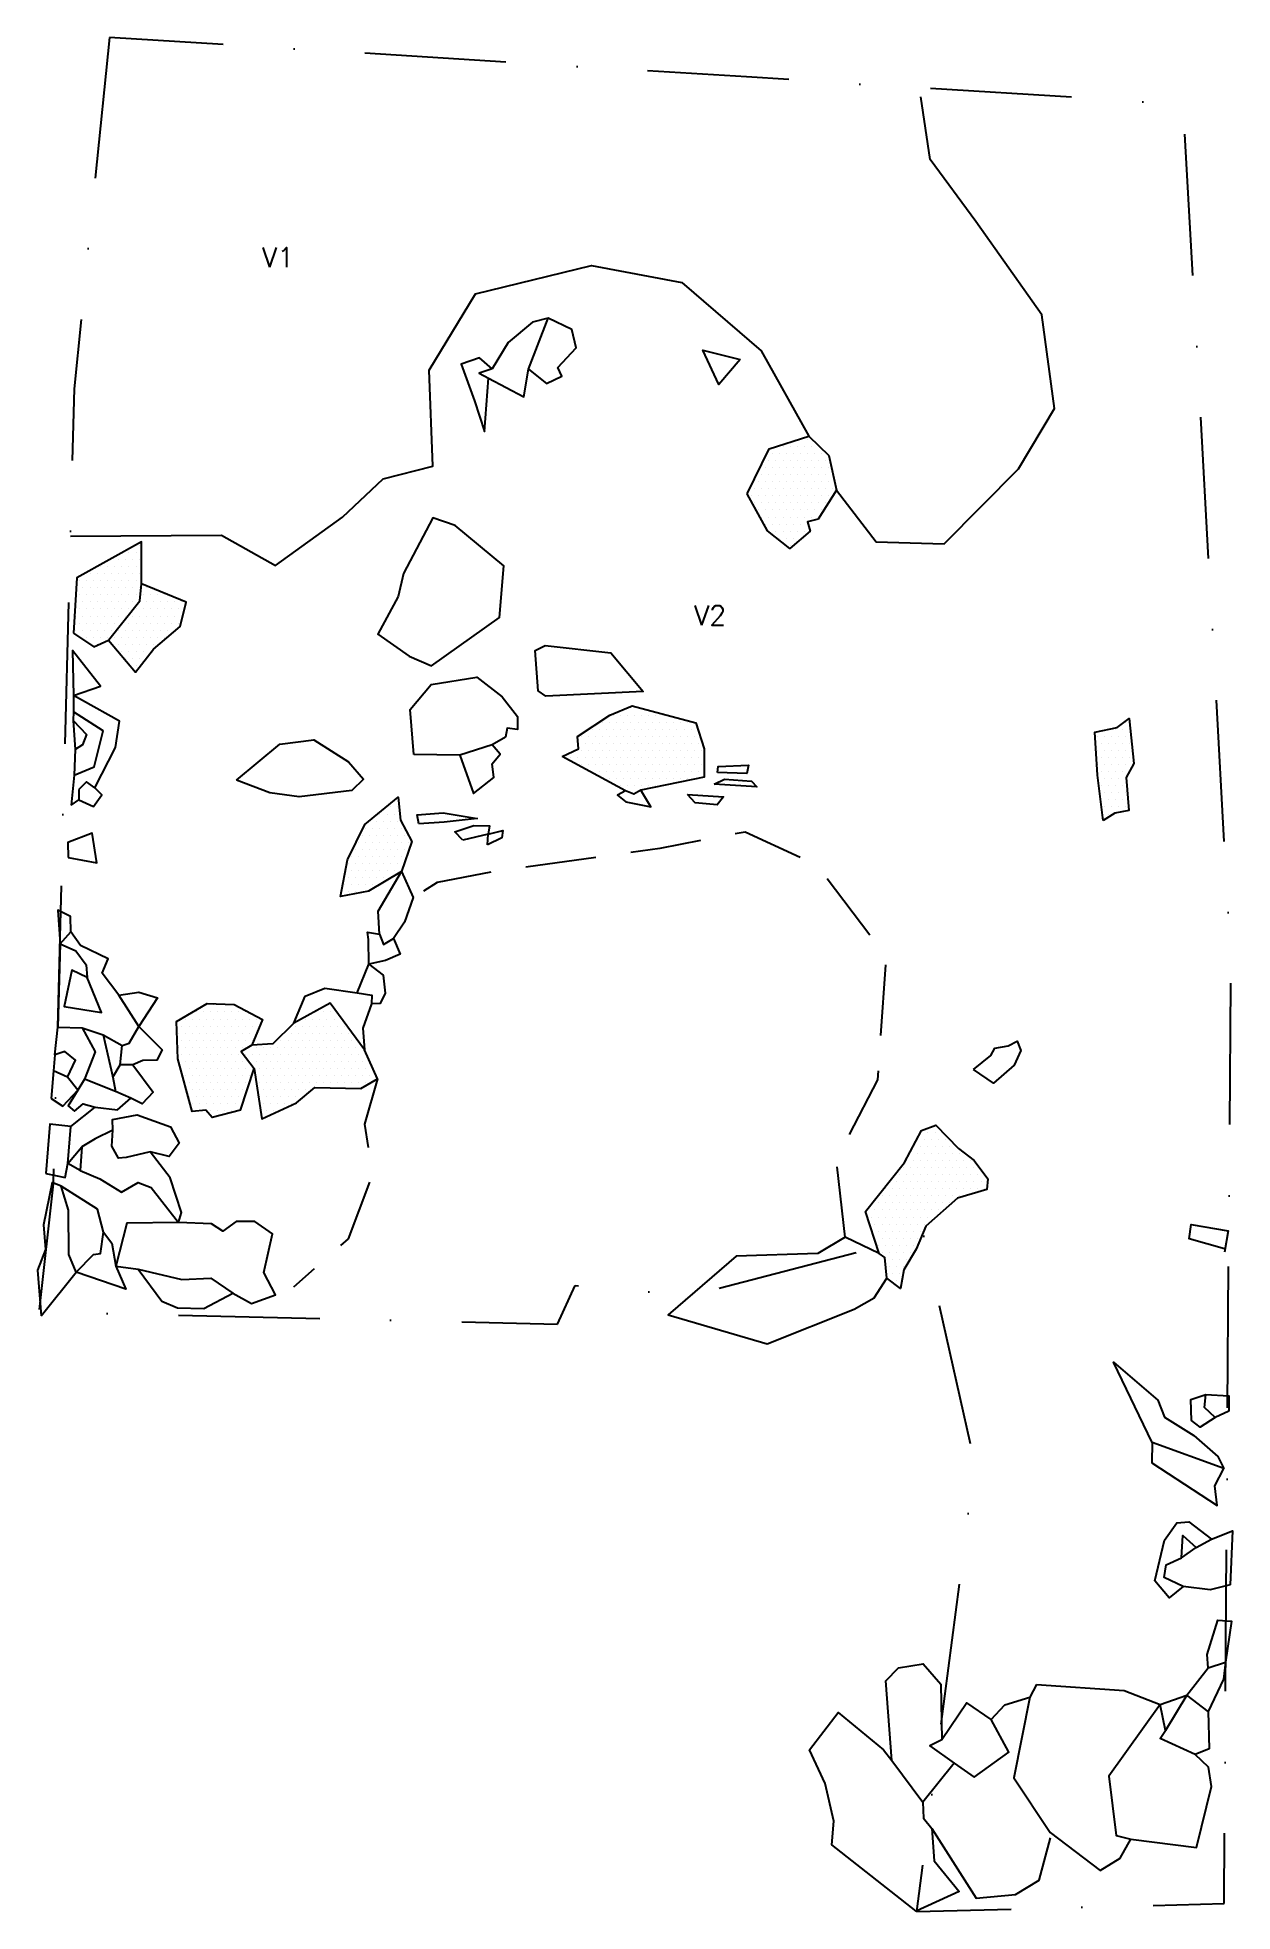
# Model space of a CAD drawing. Header units: metres. Extents: x 384 to 596, y -1629 to -1298.
import ezdxf

# ---------------------------------------------------------------- set-up
doc = ezdxf.new("R2010")
doc.units = ezdxf.units.M
doc.header["$LTSCALE"] = 25
doc.header["$MEASUREMENT"] = 0
doc.linetypes.add('GESTRICHELT', pattern=[0.75, 0.5, -0.25])
doc.linetypes.add('STRICHPUNKTX2', pattern=[2, 1, -0.5, 0, -0.5])
doc.layers.get('0').update_dxf_attribs({"linetype": 'CONTINUOUS'})
for name, color, linetype in [('BEFUND', 1, 'CONTINUOUS'), ('BEFUND_UNSICHER', 1, 'GESTRICHELT'), ('BEFUNDSCHRAFF', 1, 'CONTINUOUS'), ('GRABUNGSGRENZE', 3, 'STRICHPUNKTX2'), ('STEINE', 4, 'CONTINUOUS'), ('STEINESCHRAFF', 4, 'CONTINUOUS')]:
    doc.layers.add(name, color=color, linetype=linetype)
doc.styles.get("Standard").update_dxf_attribs({"font": 'txt.shx'})

msp = doc.modelspace()

# ---------------------------------------------------------------- texts
at = {"layer": 'BEFUNDSCHRAFF'}
for s, p in [('V1', (424.12, -1338.35)), ('V2', (500.5, -1401.64))]:
    msp.add_text(s, height=3.5, dxfattribs=at).set_placement(p)

# ---------------------------------------------------------------- blocks, each defined once
blk = doc.blocks.new('*X1')
at = {"color": 0}
for p, q in [((514.375, -1371.25), (514.375, -1371.25)), ((515.625, -1371.25), (515.625, -1371.25)), ((516.25, -1370), (516.25, -1370)), ((516.875, -1371.25), (516.875, -1371.25)), ((517.5, -1370), (517.5, -1370)), ((518.125, -1371.25), (518.125, -1371.25)), ((518.75, -1370), (518.75, -1370)), ((519.375, -1368.75), (519.375, -1368.75)), ((519.375, -1371.25), (519.375, -1371.25)), ((520, -1370), (520, -1370)), ((520.625, -1368.75), (520.625, -1368.75)), ((520.625, -1371.25), (520.625, -1371.25)), ((521.25, -1370), (521.25, -1370)), ((521.875, -1371.25), (521.875, -1371.25)), ((522.5, -1370), (522.5, -1370)), ((523.125, -1371.25), (523.125, -1371.25)), ((513.125, -1373.75), (513.125, -1373.75)), ((513.75, -1372.5), (513.75, -1372.5)), ((514.375, -1373.75), (514.375, -1373.75)), ((515, -1372.5), (515, -1372.5)), ((515.625, -1373.75), (515.625, -1373.75)), ((516.25, -1372.5), (516.25, -1372.5)), ((516.875, -1373.75), (516.875, -1373.75)), ((517.5, -1372.5), (517.5, -1372.5)), ((518.125, -1373.75), (518.125, -1373.75)), ((518.75, -1372.5), (518.75, -1372.5)), ((519.375, -1373.75), (519.375, -1373.75)), ((520, -1372.5), (520, -1372.5)), ((520.625, -1373.75), (520.625, -1373.75)), ((521.25, -1372.5), (521.25, -1372.5)), ((521.875, -1373.75), (521.875, -1373.75)), ((522.5, -1372.5), (522.5, -1372.5)), ((523.125, -1373.75), (523.125, -1373.75)), ((523.75, -1372.5), (523.75, -1372.5)), ((524.375, -1373.75), (524.375, -1373.75)), ((511.25, -1377.5), (511.25, -1377.5)), ((511.875, -1376.25), (511.875, -1376.25)), ((512.5, -1375), (512.5, -1375)), ((512.5, -1377.5), (512.5, -1377.5)), ((513.125, -1376.25), (513.125, -1376.25)), ((513.75, -1375), (513.75, -1375)), ((513.75, -1377.5), (513.75, -1377.5)), ((514.375, -1376.25), (514.375, -1376.25)), ((515, -1375), (515, -1375)), ((515, -1377.5), (515, -1377.5)), ((515.625, -1376.25), (515.625, -1376.25)), ((516.25, -1375), (516.25, -1375)), ((516.25, -1377.5), (516.25, -1377.5)), ((516.875, -1376.25), (516.875, -1376.25)), ((517.5, -1375), (517.5, -1375)), ((517.5, -1377.5), (517.5, -1377.5)), ((518.125, -1376.25), (518.125, -1376.25)), ((518.75, -1375), (518.75, -1375)), ((518.75, -1377.5), (518.75, -1377.5)), ((519.375, -1376.25), (519.375, -1376.25)), ((520, -1375), (520, -1375)), ((520, -1377.5), (520, -1377.5)), ((520.625, -1376.25), (520.625, -1376.25)), ((521.25, -1375), (521.25, -1375)), ((521.25, -1377.5), (521.25, -1377.5)), ((521.875, -1376.25), (521.875, -1376.25)), ((522.5, -1375), (522.5, -1375)), ((522.5, -1377.5), (522.5, -1377.5)), ((523.125, -1376.25), (523.125, -1376.25)), ((523.75, -1375), (523.75, -1375)), ((523.75, -1377.5), (523.75, -1377.5)), ((524.375, -1376.25), (524.375, -1376.25)), ((525, -1375), (525, -1375)), ((525, -1377.5), (525, -1377.5)), ((510.625, -1378.75), (510.625, -1378.75)), ((511.25, -1380), (511.25, -1380)), ((511.875, -1378.75), (511.875, -1378.75)), ((511.875, -1381.25), (511.875, -1381.25)), ((512.5, -1380), (512.5, -1380)), ((513.125, -1378.75), (513.125, -1378.75)), ((513.125, -1381.25), (513.125, -1381.25)), ((513.75, -1380), (513.75, -1380)), ((514.375, -1378.75), (514.375, -1378.75)), ((514.375, -1381.25), (514.375, -1381.25)), ((515, -1380), (515, -1380)), ((515.625, -1378.75), (515.625, -1378.75)), ((515.625, -1381.25), (515.625, -1381.25)), ((516.25, -1380), (516.25, -1380)), ((516.875, -1378.75), (516.875, -1378.75)), ((516.875, -1381.25), (516.875, -1381.25)), ((517.5, -1380), (517.5, -1380)), ((518.125, -1378.75), (518.125, -1378.75)), ((518.125, -1381.25), (518.125, -1381.25)), ((518.75, -1380), (518.75, -1380)), ((519.375, -1378.75), (519.375, -1378.75)), ((519.375, -1381.25), (519.375, -1381.25)), ((520, -1380), (520, -1380)), ((520.625, -1378.75), (520.625, -1378.75)), ((520.625, -1381.25), (520.625, -1381.25)), ((521.25, -1380), (521.25, -1380)), ((521.875, -1378.75), (521.875, -1378.75)), ((521.875, -1381.25), (521.875, -1381.25)), ((522.5, -1380), (522.5, -1380)), ((523.125, -1378.75), (523.125, -1378.75)), ((523.125, -1381.25), (523.125, -1381.25)), ((523.75, -1380), (523.75, -1380)), ((524.375, -1378.75), (524.375, -1378.75)), ((512.5, -1382.5), (512.5, -1382.5)), ((513.125, -1383.75), (513.125, -1383.75)), ((513.75, -1382.5), (513.75, -1382.5)), ((514.375, -1383.75), (514.375, -1383.75)), ((515, -1382.5), (515, -1382.5)), ((515.625, -1383.75), (515.625, -1383.75)), ((516.25, -1382.5), (516.25, -1382.5)), ((516.875, -1383.75), (516.875, -1383.75)), ((517.5, -1382.5), (517.5, -1382.5)), ((518.125, -1383.75), (518.125, -1383.75)), ((518.75, -1382.5), (518.75, -1382.5)), ((519.375, -1383.75), (519.375, -1383.75)), ((520, -1382.5), (520, -1382.5)), ((520.625, -1383.75), (520.625, -1383.75)), ((521.25, -1382.5), (521.25, -1382.5)), ((522.5, -1382.5), (522.5, -1382.5)), ((402.5, -1387.5), (402.5, -1387.5)), ((513.75, -1385), (513.75, -1385)), ((515, -1385), (515, -1385)), ((515.625, -1386.25), (515.625, -1386.25)), ((516.25, -1385), (516.25, -1385)), ((516.875, -1386.25), (516.875, -1386.25)), ((517.5, -1385), (517.5, -1385)), ((517.5, -1387.5), (517.5, -1387.5)), ((518.125, -1386.25), (518.125, -1386.25)), ((518.75, -1385), (518.75, -1385)), ((519.375, -1386.25), (519.375, -1386.25)), ((520, -1385), (520, -1385)), ((395.625, -1391.25), (395.625, -1391.25)), ((396.875, -1391.25), (396.875, -1391.25)), ((397.5, -1390), (397.5, -1390)), ((398.125, -1391.25), (398.125, -1391.25)), ((398.75, -1390), (398.75, -1390)), ((399.375, -1391.25), (399.375, -1391.25)), ((400, -1390), (400, -1390)), ((400.625, -1388.75), (400.625, -1388.75)), ((400.625, -1391.25), (400.625, -1391.25)), ((401.25, -1390), (401.25, -1390)), ((401.875, -1388.75), (401.875, -1388.75)), ((401.875, -1391.25), (401.875, -1391.25)), ((402.5, -1390), (402.5, -1390)), ((391.875, -1393.75), (391.875, -1393.75)), ((393.125, -1393.75), (393.125, -1393.75)), ((393.75, -1392.5), (393.75, -1392.5)), ((394.375, -1393.75), (394.375, -1393.75)), ((395, -1392.5), (395, -1392.5)), ((395.625, -1393.75), (395.625, -1393.75)), ((396.25, -1392.5), (396.25, -1392.5)), ((396.875, -1393.75), (396.875, -1393.75)), ((397.5, -1392.5), (397.5, -1392.5)), ((398.125, -1393.75), (398.125, -1393.75)), ((398.75, -1392.5), (398.75, -1392.5)), ((399.375, -1393.75), (399.375, -1393.75)), ((400, -1392.5), (400, -1392.5)), ((400.625, -1393.75), (400.625, -1393.75)), ((401.25, -1392.5), (401.25, -1392.5)), ((401.875, -1393.75), (401.875, -1393.75)), ((402.5, -1392.5), (402.5, -1392.5)), ((391.25, -1397.5), (391.25, -1397.5)), ((391.875, -1396.25), (391.875, -1396.25)), ((392.5, -1395), (392.5, -1395)), ((392.5, -1397.5), (392.5, -1397.5)), ((393.125, -1396.25), (393.125, -1396.25)), ((393.75, -1395), (393.75, -1395)), ((393.75, -1397.5), (393.75, -1397.5)), ((394.375, -1396.25), (394.375, -1396.25)), ((395, -1395), (395, -1395)), ((395, -1397.5), (395, -1397.5)), ((395.625, -1396.25), (395.625, -1396.25)), ((396.25, -1395), (396.25, -1395)), ((396.25, -1397.5), (396.25, -1397.5)), ((396.875, -1396.25), (396.875, -1396.25)), ((397.5, -1395), (397.5, -1395)), ((397.5, -1397.5), (397.5, -1397.5)), ((398.125, -1396.25), (398.125, -1396.25)), ((398.75, -1395), (398.75, -1395)), ((398.75, -1397.5), (398.75, -1397.5)), ((399.375, -1396.25), (399.375, -1396.25)), ((400, -1395), (400, -1395)), ((400, -1397.5), (400, -1397.5)), ((400.625, -1396.25), (400.625, -1396.25)), ((401.25, -1395), (401.25, -1395)), ((401.25, -1397.5), (401.25, -1397.5)), ((401.875, -1396.25), (401.875, -1396.25)), ((402.5, -1395), (402.5, -1395)), ((402.5, -1397.5), (402.5, -1397.5)), ((403.125, -1396.25), (403.125, -1396.25)), ((403.75, -1395), (403.75, -1395)), ((403.75, -1397.5), (403.75, -1397.5)), ((404.375, -1396.25), (404.375, -1396.25)), ((405, -1397.5), (405, -1397.5)), ((405.625, -1396.25), (405.625, -1396.25)), ((406.25, -1397.5), (406.25, -1397.5)), ((406.875, -1396.25), (406.875, -1396.25)), ((407.5, -1397.5), (407.5, -1397.5)), ((408.75, -1397.5), (408.75, -1397.5)), ((410, -1397.5), (410, -1397.5)), ((391.25, -1400), (391.25, -1400)), ((391.875, -1398.75), (391.875, -1398.75)), ((391.875, -1401.25), (391.875, -1401.25)), ((392.5, -1400), (392.5, -1400)), ((393.125, -1398.75), (393.125, -1398.75)), ((393.125, -1401.25), (393.125, -1401.25)), ((393.75, -1400), (393.75, -1400)), ((394.375, -1398.75), (394.375, -1398.75)), ((394.375, -1401.25), (394.375, -1401.25)), ((395, -1400), (395, -1400)), ((395.625, -1398.75), (395.625, -1398.75)), ((395.625, -1401.25), (395.625, -1401.25)), ((396.25, -1400), (396.25, -1400)), ((396.875, -1398.75), (396.875, -1398.75)), ((396.875, -1401.25), (396.875, -1401.25)), ((397.5, -1400), (397.5, -1400)), ((398.125, -1398.75), (398.125, -1398.75)), ((398.125, -1401.25), (398.125, -1401.25)), ((398.75, -1400), (398.75, -1400)), ((399.375, -1398.75), (399.375, -1398.75)), ((399.375, -1401.25), (399.375, -1401.25)), ((400, -1400), (400, -1400)), ((400.625, -1398.75), (400.625, -1398.75)), ((400.625, -1401.25), (400.625, -1401.25)), ((401.25, -1400), (401.25, -1400)), ((401.875, -1398.75), (401.875, -1398.75)), ((401.875, -1401.25), (401.875, -1401.25)), ((402.5, -1400), (402.5, -1400)), ((403.125, -1398.75), (403.125, -1398.75)), ((403.125, -1401.25), (403.125, -1401.25)), ((403.75, -1400), (403.75, -1400)), ((404.375, -1398.75), (404.375, -1398.75)), ((404.375, -1401.25), (404.375, -1401.25)), ((405, -1400), (405, -1400)), ((405.625, -1398.75), (405.625, -1398.75)), ((405.625, -1401.25), (405.625, -1401.25)), ((406.25, -1400), (406.25, -1400)), ((406.875, -1398.75), (406.875, -1398.75)), ((406.875, -1401.25), (406.875, -1401.25)), ((407.5, -1400), (407.5, -1400)), ((408.125, -1398.75), (408.125, -1398.75)), ((408.125, -1401.25), (408.125, -1401.25)), ((408.75, -1400), (408.75, -1400)), ((409.375, -1398.75), (409.375, -1398.75)), ((409.375, -1401.25), (409.375, -1401.25)), ((410, -1400), (410, -1400)), ((391.25, -1402.5), (391.25, -1402.5)), ((392.5, -1402.5), (392.5, -1402.5)), ((393.125, -1403.75), (393.125, -1403.75)), ((393.75, -1402.5), (393.75, -1402.5)), ((394.375, -1403.75), (394.375, -1403.75)), ((395, -1402.5), (395, -1402.5)), ((395.625, -1403.75), (395.625, -1403.75)), ((396.25, -1402.5), (396.25, -1402.5)), ((396.875, -1403.75), (396.875, -1403.75)), ((397.5, -1402.5), (397.5, -1402.5)), ((398.125, -1403.75), (398.125, -1403.75)), ((398.75, -1402.5), (398.75, -1402.5)), ((399.375, -1403.75), (399.375, -1403.75)), ((400, -1402.5), (400, -1402.5)), ((400.625, -1403.75), (400.625, -1403.75)), ((401.25, -1402.5), (401.25, -1402.5)), ((401.875, -1403.75), (401.875, -1403.75)), ((402.5, -1402.5), (402.5, -1402.5)), ((403.125, -1403.75), (403.125, -1403.75)), ((403.75, -1402.5), (403.75, -1402.5)), ((404.375, -1403.75), (404.375, -1403.75)), ((405, -1402.5), (405, -1402.5)), ((405.625, -1403.75), (405.625, -1403.75)), ((406.25, -1402.5), (406.25, -1402.5)), ((406.875, -1403.75), (406.875, -1403.75)), ((407.5, -1402.5), (407.5, -1402.5)), ((408.75, -1402.5), (408.75, -1402.5)), ((393.75, -1405), (393.75, -1405)), ((395, -1405), (395, -1405)), ((398.75, -1405), (398.75, -1405)), ((399.375, -1406.25), (399.375, -1406.25)), ((400, -1405), (400, -1405)), ((400, -1407.5), (400, -1407.5)), ((400.625, -1406.25), (400.625, -1406.25)), ((401.25, -1405), (401.25, -1405)), ((401.25, -1407.5), (401.25, -1407.5)), ((401.875, -1406.25), (401.875, -1406.25)), ((402.5, -1405), (402.5, -1405)), ((402.5, -1407.5), (402.5, -1407.5)), ((403.125, -1406.25), (403.125, -1406.25)), ((403.75, -1405), (403.75, -1405)), ((404.375, -1406.25), (404.375, -1406.25)), ((405, -1405), (405, -1405)), ((401.875, -1408.75), (401.875, -1408.75)), ((486.25, -1417.5), (486.25, -1417.5)), ((487.5, -1417.5), (487.5, -1417.5)), ((488.75, -1417.5), (488.75, -1417.5)), ((489.375, -1416.25), (489.375, -1416.25)), ((490, -1417.5), (490, -1417.5)), ((490.625, -1416.25), (490.625, -1416.25)), ((491.25, -1417.5), (491.25, -1417.5)), ((492.5, -1417.5), (492.5, -1417.5)), ((493.75, -1417.5), (493.75, -1417.5)), ((495, -1417.5), (495, -1417.5)), ((480.625, -1421.25), (480.625, -1421.25)), ((481.875, -1421.25), (481.875, -1421.25)), ((482.5, -1420), (482.5, -1420)), ((483.125, -1421.25), (483.125, -1421.25)), ((483.75, -1420), (483.75, -1420)), ((484.375, -1418.75), (484.375, -1418.75)), ((484.375, -1421.25), (484.375, -1421.25)), ((485, -1420), (485, -1420)), ((485.625, -1418.75), (485.625, -1418.75)), ((485.625, -1421.25), (485.625, -1421.25)), ((486.25, -1420), (486.25, -1420)), ((486.875, -1418.75), (486.875, -1418.75)), ((486.875, -1421.25), (486.875, -1421.25)), ((487.5, -1420), (487.5, -1420)), ((488.125, -1418.75), (488.125, -1418.75)), ((488.125, -1421.25), (488.125, -1421.25)), ((488.75, -1420), (488.75, -1420)), ((489.375, -1418.75), (489.375, -1418.75)), ((489.375, -1421.25), (489.375, -1421.25)), ((490, -1420), (490, -1420)), ((490.625, -1418.75), (490.625, -1418.75)), ((490.625, -1421.25), (490.625, -1421.25)), ((491.25, -1420), (491.25, -1420)), ((491.875, -1418.75), (491.875, -1418.75)), ((491.875, -1421.25), (491.875, -1421.25)), ((492.5, -1420), (492.5, -1420)), ((493.125, -1418.75), (493.125, -1418.75)), ((493.125, -1421.25), (493.125, -1421.25)), ((493.75, -1420), (493.75, -1420)), ((494.375, -1418.75), (494.375, -1418.75)), ((494.375, -1421.25), (494.375, -1421.25)), ((495, -1420), (495, -1420)), ((495.625, -1418.75), (495.625, -1418.75)), ((495.625, -1421.25), (495.625, -1421.25)), ((496.25, -1420), (496.25, -1420)), ((496.875, -1418.75), (496.875, -1418.75)), ((496.875, -1421.25), (496.875, -1421.25)), ((497.5, -1420), (497.5, -1420)), ((498.125, -1418.75), (498.125, -1418.75)), ((498.125, -1421.25), (498.125, -1421.25)), ((498.75, -1420), (498.75, -1420)), ((499.375, -1418.75), (499.375, -1418.75)), ((499.375, -1421.25), (499.375, -1421.25)), ((500, -1420), (500, -1420)), ((500.625, -1421.25), (500.625, -1421.25)), ((480.625, -1423.75), (480.625, -1423.75)), ((481.25, -1422.5), (481.25, -1422.5)), ((481.875, -1423.75), (481.875, -1423.75)), ((482.5, -1422.5), (482.5, -1422.5)), ((483.125, -1423.75), (483.125, -1423.75)), ((483.75, -1422.5), (483.75, -1422.5)), ((484.375, -1423.75), (484.375, -1423.75)), ((485, -1422.5), (485, -1422.5)), ((485.625, -1423.75), (485.625, -1423.75)), ((486.25, -1422.5), (486.25, -1422.5)), ((486.875, -1423.75), (486.875, -1423.75)), ((487.5, -1422.5), (487.5, -1422.5)), ((488.125, -1423.75), (488.125, -1423.75)), ((488.75, -1422.5), (488.75, -1422.5)), ((489.375, -1423.75), (489.375, -1423.75)), ((490, -1422.5), (490, -1422.5)), ((490.625, -1423.75), (490.625, -1423.75)), ((491.25, -1422.5), (491.25, -1422.5)), ((491.875, -1423.75), (491.875, -1423.75)), ((492.5, -1422.5), (492.5, -1422.5)), ((493.125, -1423.75), (493.125, -1423.75)), ((493.75, -1422.5), (493.75, -1422.5)), ((494.375, -1423.75), (494.375, -1423.75)), ((495, -1422.5), (495, -1422.5)), ((495.625, -1423.75), (495.625, -1423.75)), ((496.25, -1422.5), (496.25, -1422.5)), ((496.875, -1423.75), (496.875, -1423.75)), ((497.5, -1422.5), (497.5, -1422.5)), ((498.125, -1423.75), (498.125, -1423.75)), ((498.75, -1422.5), (498.75, -1422.5)), ((499.375, -1423.75), (499.375, -1423.75)), ((500, -1422.5), (500, -1422.5)), ((500.625, -1423.75), (500.625, -1423.75)), ((501.25, -1422.5), (501.25, -1422.5)), ((501.875, -1423.75), (501.875, -1423.75)), ((478.75, -1425), (478.75, -1425)), ((480, -1425), (480, -1425)), ((480.625, -1426.25), (480.625, -1426.25)), ((481.25, -1425), (481.25, -1425)), ((481.875, -1426.25), (481.875, -1426.25)), ((482.5, -1425), (482.5, -1425)), ((482.5, -1427.5), (482.5, -1427.5)), ((483.125, -1426.25), (483.125, -1426.25)), ((483.75, -1425), (483.75, -1425)), ((483.75, -1427.5), (483.75, -1427.5)), ((484.375, -1426.25), (484.375, -1426.25)), ((485, -1425), (485, -1425)), ((485, -1427.5), (485, -1427.5)), ((485.625, -1426.25), (485.625, -1426.25)), ((486.25, -1425), (486.25, -1425)), ((486.25, -1427.5), (486.25, -1427.5)), ((486.875, -1426.25), (486.875, -1426.25)), ((487.5, -1425), (487.5, -1425)), ((487.5, -1427.5), (487.5, -1427.5)), ((488.125, -1426.25), (488.125, -1426.25)), ((488.75, -1425), (488.75, -1425)), ((488.75, -1427.5), (488.75, -1427.5)), ((489.375, -1426.25), (489.375, -1426.25)), ((490, -1425), (490, -1425)), ((490, -1427.5), (490, -1427.5)), ((490.625, -1426.25), (490.625, -1426.25)), ((491.25, -1425), (491.25, -1425)), ((491.25, -1427.5), (491.25, -1427.5)), ((491.875, -1426.25), (491.875, -1426.25)), ((492.5, -1425), (492.5, -1425)), ((492.5, -1427.5), (492.5, -1427.5)), ((493.125, -1426.25), (493.125, -1426.25)), ((493.75, -1425), (493.75, -1425)), ((493.75, -1427.5), (493.75, -1427.5)), ((494.375, -1426.25), (494.375, -1426.25)), ((495, -1425), (495, -1425)), ((495, -1427.5), (495, -1427.5)), ((495.625, -1426.25), (495.625, -1426.25)), ((496.25, -1425), (496.25, -1425)), ((496.25, -1427.5), (496.25, -1427.5)), ((496.875, -1426.25), (496.875, -1426.25)), ((497.5, -1425), (497.5, -1425)), ((497.5, -1427.5), (497.5, -1427.5)), ((498.125, -1426.25), (498.125, -1426.25)), ((498.75, -1425), (498.75, -1425)), ((498.75, -1427.5), (498.75, -1427.5)), ((499.375, -1426.25), (499.375, -1426.25)), ((500, -1425), (500, -1425)), ((500, -1427.5), (500, -1427.5)), ((500.625, -1426.25), (500.625, -1426.25)), ((501.25, -1425), (501.25, -1425)), ((501.25, -1427.5), (501.25, -1427.5)), ((501.875, -1426.25), (501.875, -1426.25)), ((485.625, -1428.75), (485.625, -1428.75)), ((486.875, -1428.75), (486.875, -1428.75)), ((487.5, -1430), (487.5, -1430)), ((488.125, -1428.75), (488.125, -1428.75)), ((488.75, -1430), (488.75, -1430)), ((489.375, -1428.75), (489.375, -1428.75)), ((489.375, -1431.25), (489.375, -1431.25)), ((490, -1430), (490, -1430)), ((490.625, -1428.75), (490.625, -1428.75)), ((491.25, -1430), (491.25, -1430)), ((491.875, -1428.75), (491.875, -1428.75)), ((492.5, -1430), (492.5, -1430)), ((493.125, -1428.75), (493.125, -1428.75)), ((493.75, -1430), (493.75, -1430)), ((494.375, -1428.75), (494.375, -1428.75)), ((495.625, -1428.75), (495.625, -1428.75)), ((496.875, -1428.75), (496.875, -1428.75)), ((498.125, -1428.75), (498.125, -1428.75)), ((499.375, -1428.75), (499.375, -1428.75)), ((500.625, -1428.75), (500.625, -1428.75)), ((446.875, -1433.75), (446.875, -1433.75)), ((448.125, -1433.75), (448.125, -1433.75)), ((442.5, -1437.5), (442.5, -1437.5)), ((443.125, -1436.25), (443.125, -1436.25)), ((443.75, -1437.5), (443.75, -1437.5)), ((444.375, -1436.25), (444.375, -1436.25)), ((445, -1435), (445, -1435)), ((445, -1437.5), (445, -1437.5)), ((445.625, -1436.25), (445.625, -1436.25)), ((446.25, -1435), (446.25, -1435)), ((446.25, -1437.5), (446.25, -1437.5)), ((446.875, -1436.25), (446.875, -1436.25)), ((447.5, -1435), (447.5, -1435)), ((447.5, -1437.5), (447.5, -1437.5)), ((448.125, -1436.25), (448.125, -1436.25)), ((448.75, -1437.5), (448.75, -1437.5)), ((441.25, -1440), (441.25, -1440)), ((441.875, -1438.75), (441.875, -1438.75)), ((442.5, -1440), (442.5, -1440)), ((443.125, -1438.75), (443.125, -1438.75)), ((443.75, -1440), (443.75, -1440)), ((444.375, -1438.75), (444.375, -1438.75)), ((445, -1440), (445, -1440)), ((445.625, -1438.75), (445.625, -1438.75)), ((446.25, -1440), (446.25, -1440)), ((446.875, -1438.75), (446.875, -1438.75)), ((447.5, -1440), (447.5, -1440)), ((448.125, -1438.75), (448.125, -1438.75)), ((448.75, -1440), (448.75, -1440)), ((449.375, -1438.75), (449.375, -1438.75)), ((450, -1440), (450, -1440)), ((439.375, -1443.75), (439.375, -1443.75)), ((440, -1442.5), (440, -1442.5)), ((440.625, -1441.25), (440.625, -1441.25)), ((440.625, -1443.75), (440.625, -1443.75)), ((441.25, -1442.5), (441.25, -1442.5)), ((441.875, -1441.25), (441.875, -1441.25)), ((441.875, -1443.75), (441.875, -1443.75)), ((442.5, -1442.5), (442.5, -1442.5)), ((443.125, -1441.25), (443.125, -1441.25)), ((443.125, -1443.75), (443.125, -1443.75)), ((443.75, -1442.5), (443.75, -1442.5)), ((444.375, -1441.25), (444.375, -1441.25)), ((444.375, -1443.75), (444.375, -1443.75)), ((445, -1442.5), (445, -1442.5)), ((445.625, -1441.25), (445.625, -1441.25)), ((445.625, -1443.75), (445.625, -1443.75)), ((446.25, -1442.5), (446.25, -1442.5)), ((446.875, -1441.25), (446.875, -1441.25)), ((446.875, -1443.75), (446.875, -1443.75)), ((447.5, -1442.5), (447.5, -1442.5)), ((448.125, -1441.25), (448.125, -1441.25)), ((448.125, -1443.75), (448.125, -1443.75)), ((448.75, -1442.5), (448.75, -1442.5)), ((449.375, -1441.25), (449.375, -1441.25)), ((438.75, -1447.5), (438.75, -1447.5)), ((439.375, -1446.25), (439.375, -1446.25)), ((440, -1445), (440, -1445)), ((440, -1447.5), (440, -1447.5)), ((440.625, -1446.25), (440.625, -1446.25)), ((441.25, -1445), (441.25, -1445)), ((441.25, -1447.5), (441.25, -1447.5)), ((441.875, -1446.25), (441.875, -1446.25)), ((442.5, -1445), (442.5, -1445)), ((442.5, -1447.5), (442.5, -1447.5)), ((443.125, -1446.25), (443.125, -1446.25)), ((443.75, -1445), (443.75, -1445)), ((443.75, -1447.5), (443.75, -1447.5)), ((444.375, -1446.25), (444.375, -1446.25)), ((445, -1445), (445, -1445)), ((445.625, -1446.25), (445.625, -1446.25)), ((446.25, -1445), (446.25, -1445)), ((446.875, -1446.25), (446.875, -1446.25)), ((447.5, -1445), (447.5, -1445)), ((448.75, -1445), (448.75, -1445)), ((439.375, -1448.75), (439.375, -1448.75)), ((440.625, -1448.75), (440.625, -1448.75)), ((441.875, -1448.75), (441.875, -1448.75)), ((412.5, -1470), (412.5, -1470)), ((413.75, -1470), (413.75, -1470)), ((414.375, -1468.75), (414.375, -1468.75)), ((415, -1470), (415, -1470)), ((415.625, -1468.75), (415.625, -1468.75)), ((416.25, -1470), (416.25, -1470)), ((416.875, -1468.75), (416.875, -1468.75)), ((417.5, -1470), (417.5, -1470)), ((418.125, -1468.75), (418.125, -1468.75)), ((418.75, -1470), (418.75, -1470)), ((420, -1470), (420, -1470)), ((421.25, -1470), (421.25, -1470)), ((433.75, -1470), (433.75, -1470)), ((435, -1470), (435, -1470)), ((435.625, -1468.75), (435.625, -1468.75)), ((436.25, -1470), (436.25, -1470)), ((409.375, -1473.75), (409.375, -1473.75)), ((410, -1472.5), (410, -1472.5)), ((410.625, -1471.25), (410.625, -1471.25)), ((410.625, -1473.75), (410.625, -1473.75)), ((411.25, -1472.5), (411.25, -1472.5)), ((411.875, -1471.25), (411.875, -1471.25)), ((411.875, -1473.75), (411.875, -1473.75)), ((412.5, -1472.5), (412.5, -1472.5)), ((413.125, -1471.25), (413.125, -1471.25)), ((413.125, -1473.75), (413.125, -1473.75)), ((413.75, -1472.5), (413.75, -1472.5)), ((414.375, -1471.25), (414.375, -1471.25)), ((414.375, -1473.75), (414.375, -1473.75)), ((415, -1472.5), (415, -1472.5)), ((415.625, -1471.25), (415.625, -1471.25)), ((415.625, -1473.75), (415.625, -1473.75)), ((416.25, -1472.5), (416.25, -1472.5)), ((416.875, -1471.25), (416.875, -1471.25)), ((416.875, -1473.75), (416.875, -1473.75)), ((417.5, -1472.5), (417.5, -1472.5)), ((418.125, -1471.25), (418.125, -1471.25)), ((418.125, -1473.75), (418.125, -1473.75)), ((418.75, -1472.5), (418.75, -1472.5)), ((419.375, -1471.25), (419.375, -1471.25)), ((419.375, -1473.75), (419.375, -1473.75)), ((420, -1472.5), (420, -1472.5)), ((420.625, -1471.25), (420.625, -1471.25)), ((420.625, -1473.75), (420.625, -1473.75)), ((421.25, -1472.5), (421.25, -1472.5)), ((421.875, -1471.25), (421.875, -1471.25)), ((421.875, -1473.75), (421.875, -1473.75)), ((422.5, -1472.5), (422.5, -1472.5)), ((423.125, -1471.25), (423.125, -1471.25)), ((423.125, -1473.75), (423.125, -1473.75)), ((423.75, -1472.5), (423.75, -1472.5)), ((428.125, -1473.75), (428.125, -1473.75)), ((429.375, -1473.75), (429.375, -1473.75)), ((430, -1472.5), (430, -1472.5)), ((430.625, -1473.75), (430.625, -1473.75)), ((431.25, -1472.5), (431.25, -1472.5)), ((431.875, -1471.25), (431.875, -1471.25)), ((431.875, -1473.75), (431.875, -1473.75)), ((432.5, -1472.5), (432.5, -1472.5)), ((433.125, -1471.25), (433.125, -1471.25)), ((433.125, -1473.75), (433.125, -1473.75)), ((433.75, -1472.5), (433.75, -1472.5)), ((434.375, -1471.25), (434.375, -1471.25)), ((434.375, -1473.75), (434.375, -1473.75)), ((435, -1472.5), (435, -1472.5)), ((435.625, -1471.25), (435.625, -1471.25)), ((435.625, -1473.75), (435.625, -1473.75)), ((436.25, -1472.5), (436.25, -1472.5)), ((436.875, -1471.25), (436.875, -1471.25)), ((436.875, -1473.75), (436.875, -1473.75)), ((437.5, -1472.5), (437.5, -1472.5)), ((438.125, -1471.25), (438.125, -1471.25)), ((438.125, -1473.75), (438.125, -1473.75)), ((438.75, -1472.5), (438.75, -1472.5)), ((439.375, -1473.75), (439.375, -1473.75)), ((409.375, -1476.25), (409.375, -1476.25)), ((410, -1475), (410, -1475)), ((410, -1477.5), (410, -1477.5)), ((410.625, -1476.25), (410.625, -1476.25)), ((411.25, -1475), (411.25, -1475)), ((411.25, -1477.5), (411.25, -1477.5)), ((411.875, -1476.25), (411.875, -1476.25)), ((412.5, -1475), (412.5, -1475)), ((412.5, -1477.5), (412.5, -1477.5)), ((413.125, -1476.25), (413.125, -1476.25)), ((413.75, -1475), (413.75, -1475)), ((413.75, -1477.5), (413.75, -1477.5)), ((414.375, -1476.25), (414.375, -1476.25)), ((415, -1475), (415, -1475)), ((415, -1477.5), (415, -1477.5)), ((415.625, -1476.25), (415.625, -1476.25)), ((416.25, -1475), (416.25, -1475)), ((416.25, -1477.5), (416.25, -1477.5)), ((416.875, -1476.25), (416.875, -1476.25)), ((417.5, -1475), (417.5, -1475)), ((417.5, -1477.5), (417.5, -1477.5)), ((418.125, -1476.25), (418.125, -1476.25)), ((418.75, -1475), (418.75, -1475)), ((418.75, -1477.5), (418.75, -1477.5)), ((419.375, -1476.25), (419.375, -1476.25)), ((420, -1475), (420, -1475)), ((420, -1477.5), (420, -1477.5)), ((420.625, -1476.25), (420.625, -1476.25)), ((421.25, -1475), (421.25, -1475)), ((421.25, -1477.5), (421.25, -1477.5)), ((421.875, -1476.25), (421.875, -1476.25)), ((422.5, -1475), (422.5, -1475)), ((422.5, -1477.5), (422.5, -1477.5)), ((423.125, -1476.25), (423.125, -1476.25)), ((423.75, -1477.5), (423.75, -1477.5)), ((424.375, -1476.25), (424.375, -1476.25)), ((425, -1477.5), (425, -1477.5)), ((425.625, -1476.25), (425.625, -1476.25)), ((426.25, -1477.5), (426.25, -1477.5)), ((426.875, -1476.25), (426.875, -1476.25)), ((427.5, -1475), (427.5, -1475)), ((427.5, -1477.5), (427.5, -1477.5)), ((428.125, -1476.25), (428.125, -1476.25)), ((428.75, -1475), (428.75, -1475)), ((428.75, -1477.5), (428.75, -1477.5)), ((429.375, -1476.25), (429.375, -1476.25)), ((430, -1475), (430, -1475)), ((430, -1477.5), (430, -1477.5)), ((430.625, -1476.25), (430.625, -1476.25)), ((431.25, -1475), (431.25, -1475)), ((431.25, -1477.5), (431.25, -1477.5)), ((431.875, -1476.25), (431.875, -1476.25)), ((432.5, -1475), (432.5, -1475)), ((432.5, -1477.5), (432.5, -1477.5)), ((433.125, -1476.25), (433.125, -1476.25)), ((433.75, -1475), (433.75, -1475)), ((433.75, -1477.5), (433.75, -1477.5)), ((434.375, -1476.25), (434.375, -1476.25)), ((435, -1475), (435, -1475)), ((435, -1477.5), (435, -1477.5)), ((435.625, -1476.25), (435.625, -1476.25)), ((436.25, -1475), (436.25, -1475)), ((436.25, -1477.5), (436.25, -1477.5)), ((436.875, -1476.25), (436.875, -1476.25)), ((437.5, -1475), (437.5, -1475)), ((437.5, -1477.5), (437.5, -1477.5)), ((438.125, -1476.25), (438.125, -1476.25)), ((438.75, -1475), (438.75, -1475)), ((438.75, -1477.5), (438.75, -1477.5)), ((439.375, -1476.25), (439.375, -1476.25)), ((440, -1475), (440, -1475)), ((440, -1477.5), (440, -1477.5)), ((440.625, -1476.25), (440.625, -1476.25)), ((441.25, -1477.5), (441.25, -1477.5)), ((441.875, -1476.25), (441.875, -1476.25)), ((442.5, -1477.5), (442.5, -1477.5)), ((410, -1480), (410, -1480)), ((410.625, -1478.75), (410.625, -1478.75)), ((411.25, -1480), (411.25, -1480)), ((411.875, -1478.75), (411.875, -1478.75)), ((412.5, -1480), (412.5, -1480)), ((413.125, -1478.75), (413.125, -1478.75)), ((413.75, -1480), (413.75, -1480)), ((414.375, -1478.75), (414.375, -1478.75)), ((415, -1480), (415, -1480)), ((415.625, -1478.75), (415.625, -1478.75)), ((416.25, -1480), (416.25, -1480)), ((416.875, -1478.75), (416.875, -1478.75)), ((417.5, -1480), (417.5, -1480)), ((418.125, -1478.75), (418.125, -1478.75)), ((418.75, -1480), (418.75, -1480)), ((419.375, -1478.75), (419.375, -1478.75)), ((420, -1480), (420, -1480)), ((420.625, -1478.75), (420.625, -1478.75)), ((421.25, -1480), (421.25, -1480)), ((421.875, -1478.75), (421.875, -1478.75)), ((422.5, -1480), (422.5, -1480)), ((423.125, -1478.75), (423.125, -1478.75)), ((423.75, -1480), (423.75, -1480)), ((424.375, -1478.75), (424.375, -1478.75)), ((425, -1480), (425, -1480)), ((425.625, -1478.75), (425.625, -1478.75)), ((426.25, -1480), (426.25, -1480)), ((426.875, -1478.75), (426.875, -1478.75)), ((427.5, -1480), (427.5, -1480)), ((428.125, -1478.75), (428.125, -1478.75)), ((428.75, -1480), (428.75, -1480)), ((429.375, -1478.75), (429.375, -1478.75)), ((430, -1480), (430, -1480)), ((430.625, -1478.75), (430.625, -1478.75)), ((431.25, -1480), (431.25, -1480)), ((431.875, -1478.75), (431.875, -1478.75)), ((432.5, -1480), (432.5, -1480)), ((433.125, -1478.75), (433.125, -1478.75)), ((433.75, -1480), (433.75, -1480)), ((434.375, -1478.75), (434.375, -1478.75)), ((435, -1480), (435, -1480)), ((435.625, -1478.75), (435.625, -1478.75)), ((436.25, -1480), (436.25, -1480)), ((436.875, -1478.75), (436.875, -1478.75)), ((437.5, -1480), (437.5, -1480)), ((438.125, -1478.75), (438.125, -1478.75)), ((438.75, -1480), (438.75, -1480)), ((439.375, -1478.75), (439.375, -1478.75)), ((440, -1480), (440, -1480)), ((440.625, -1478.75), (440.625, -1478.75)), ((441.25, -1480), (441.25, -1480)), ((441.875, -1478.75), (441.875, -1478.75)), ((442.5, -1480), (442.5, -1480)), ((443.125, -1478.75), (443.125, -1478.75)), ((443.75, -1480), (443.75, -1480)), ((410.625, -1481.25), (410.625, -1481.25)), ((411.25, -1482.5), (411.25, -1482.5)), ((411.875, -1481.25), (411.875, -1481.25)), ((411.875, -1483.75), (411.875, -1483.75)), ((412.5, -1482.5), (412.5, -1482.5)), ((413.125, -1481.25), (413.125, -1481.25)), ((413.125, -1483.75), (413.125, -1483.75)), ((413.75, -1482.5), (413.75, -1482.5)), ((414.375, -1481.25), (414.375, -1481.25)), ((414.375, -1483.75), (414.375, -1483.75)), ((415, -1482.5), (415, -1482.5)), ((415.625, -1481.25), (415.625, -1481.25)), ((415.625, -1483.75), (415.625, -1483.75)), ((416.25, -1482.5), (416.25, -1482.5)), ((416.875, -1481.25), (416.875, -1481.25)), ((416.875, -1483.75), (416.875, -1483.75)), ((417.5, -1482.5), (417.5, -1482.5)), ((418.125, -1481.25), (418.125, -1481.25)), ((418.125, -1483.75), (418.125, -1483.75)), ((418.75, -1482.5), (418.75, -1482.5)), ((419.375, -1481.25), (419.375, -1481.25)), ((419.375, -1483.75), (419.375, -1483.75)), ((420, -1482.5), (420, -1482.5)), ((420.625, -1481.25), (420.625, -1481.25)), ((420.625, -1483.75), (420.625, -1483.75)), ((421.25, -1482.5), (421.25, -1482.5)), ((421.875, -1481.25), (421.875, -1481.25)), ((423.125, -1481.25), (423.125, -1481.25)), ((423.75, -1482.5), (423.75, -1482.5)), ((424.375, -1481.25), (424.375, -1481.25)), ((424.375, -1483.75), (424.375, -1483.75)), ((425, -1482.5), (425, -1482.5)), ((425.625, -1481.25), (425.625, -1481.25)), ((425.625, -1483.75), (425.625, -1483.75)), ((426.25, -1482.5), (426.25, -1482.5)), ((426.875, -1481.25), (426.875, -1481.25)), ((426.875, -1483.75), (426.875, -1483.75)), ((427.5, -1482.5), (427.5, -1482.5)), ((428.125, -1481.25), (428.125, -1481.25)), ((428.125, -1483.75), (428.125, -1483.75)), ((428.75, -1482.5), (428.75, -1482.5)), ((429.375, -1481.25), (429.375, -1481.25)), ((429.375, -1483.75), (429.375, -1483.75)), ((430, -1482.5), (430, -1482.5)), ((430.625, -1481.25), (430.625, -1481.25)), ((430.625, -1483.75), (430.625, -1483.75)), ((431.25, -1482.5), (431.25, -1482.5)), ((431.875, -1481.25), (431.875, -1481.25)), ((431.875, -1483.75), (431.875, -1483.75)), ((432.5, -1482.5), (432.5, -1482.5)), ((433.125, -1481.25), (433.125, -1481.25)), ((433.75, -1482.5), (433.75, -1482.5)), ((434.375, -1481.25), (434.375, -1481.25)), ((435, -1482.5), (435, -1482.5)), ((435.625, -1481.25), (435.625, -1481.25)), ((436.25, -1482.5), (436.25, -1482.5)), ((436.875, -1481.25), (436.875, -1481.25)), ((437.5, -1482.5), (437.5, -1482.5)), ((438.125, -1481.25), (438.125, -1481.25)), ((438.75, -1482.5), (438.75, -1482.5)), ((439.375, -1481.25), (439.375, -1481.25)), ((440, -1482.5), (440, -1482.5)), ((440.625, -1481.25), (440.625, -1481.25)), ((441.25, -1482.5), (441.25, -1482.5)), ((441.875, -1481.25), (441.875, -1481.25)), ((442.5, -1482.5), (442.5, -1482.5)), ((443.125, -1481.25), (443.125, -1481.25)), ((411.25, -1485), (411.25, -1485)), ((411.875, -1486.25), (411.875, -1486.25)), ((412.5, -1485), (412.5, -1485)), ((412.5, -1487.5), (412.5, -1487.5)), ((413.125, -1486.25), (413.125, -1486.25)), ((413.75, -1485), (413.75, -1485)), ((414.375, -1486.25), (414.375, -1486.25)), ((415, -1485), (415, -1485)), ((415, -1487.5), (415, -1487.5)), ((415.625, -1486.25), (415.625, -1486.25)), ((416.25, -1485), (416.25, -1485)), ((416.25, -1487.5), (416.25, -1487.5)), ((416.875, -1486.25), (416.875, -1486.25)), ((417.5, -1485), (417.5, -1485)), ((417.5, -1487.5), (417.5, -1487.5)), ((418.125, -1486.25), (418.125, -1486.25)), ((418.75, -1485), (418.75, -1485)), ((418.75, -1487.5), (418.75, -1487.5)), ((419.375, -1486.25), (419.375, -1486.25)), ((420, -1485), (420, -1485)), ((420.625, -1486.25), (420.625, -1486.25)), ((423.75, -1485), (423.75, -1485)), ((424.375, -1486.25), (424.375, -1486.25)), ((425, -1485), (425, -1485)), ((425, -1487.5), (425, -1487.5)), ((425.625, -1486.25), (425.625, -1486.25)), ((426.25, -1485), (426.25, -1485)), ((426.25, -1487.5), (426.25, -1487.5)), ((426.875, -1486.25), (426.875, -1486.25)), ((427.5, -1485), (427.5, -1485)), ((428.125, -1486.25), (428.125, -1486.25)), ((428.75, -1485), (428.75, -1485)), ((429.375, -1486.25), (429.375, -1486.25)), ((430, -1485), (430, -1485)), ((431.25, -1485), (431.25, -1485)), ((424.375, -1488.75), (424.375, -1488.75)), ((539.375, -1493.75), (539.375, -1493.75)), ((540, -1492.5), (540, -1492.5)), ((540.625, -1491.25), (540.625, -1491.25)), ((540.625, -1493.75), (540.625, -1493.75)), ((541.25, -1492.5), (541.25, -1492.5)), ((541.875, -1491.25), (541.875, -1491.25)), ((541.875, -1493.75), (541.875, -1493.75)), ((542.5, -1492.5), (542.5, -1492.5)), ((543.125, -1491.25), (543.125, -1491.25)), ((543.125, -1493.75), (543.125, -1493.75)), ((543.75, -1492.5), (543.75, -1492.5)), ((544.375, -1491.25), (544.375, -1491.25)), ((544.375, -1493.75), (544.375, -1493.75)), ((545, -1492.5), (545, -1492.5)), ((545.625, -1493.75), (545.625, -1493.75)), ((546.875, -1493.75), (546.875, -1493.75)), ((537.5, -1497.5), (537.5, -1497.5)), ((538.125, -1496.25), (538.125, -1496.25)), ((538.75, -1495), (538.75, -1495)), ((538.75, -1497.5), (538.75, -1497.5)), ((539.375, -1496.25), (539.375, -1496.25)), ((540, -1495), (540, -1495)), ((540, -1497.5), (540, -1497.5)), ((540.625, -1496.25), (540.625, -1496.25)), ((541.25, -1495), (541.25, -1495)), ((541.25, -1497.5), (541.25, -1497.5)), ((541.875, -1496.25), (541.875, -1496.25)), ((542.5, -1495), (542.5, -1495)), ((542.5, -1497.5), (542.5, -1497.5)), ((543.125, -1496.25), (543.125, -1496.25)), ((543.75, -1495), (543.75, -1495)), ((543.75, -1497.5), (543.75, -1497.5)), ((544.375, -1496.25), (544.375, -1496.25)), ((545, -1495), (545, -1495)), ((545, -1497.5), (545, -1497.5)), ((545.625, -1496.25), (545.625, -1496.25)), ((546.25, -1495), (546.25, -1495)), ((546.25, -1497.5), (546.25, -1497.5)), ((546.875, -1496.25), (546.875, -1496.25)), ((547.5, -1495), (547.5, -1495)), ((547.5, -1497.5), (547.5, -1497.5)), ((548.125, -1496.25), (548.125, -1496.25)), ((548.75, -1497.5), (548.75, -1497.5)), ((549.375, -1496.25), (549.375, -1496.25)), ((550, -1497.5), (550, -1497.5)), ((536.25, -1500), (536.25, -1500)), ((536.875, -1498.75), (536.875, -1498.75)), ((537.5, -1500), (537.5, -1500)), ((538.125, -1498.75), (538.125, -1498.75)), ((538.75, -1500), (538.75, -1500)), ((539.375, -1498.75), (539.375, -1498.75)), ((540, -1500), (540, -1500)), ((540.625, -1498.75), (540.625, -1498.75)), ((541.25, -1500), (541.25, -1500)), ((541.875, -1498.75), (541.875, -1498.75)), ((542.5, -1500), (542.5, -1500)), ((543.125, -1498.75), (543.125, -1498.75)), ((543.75, -1500), (543.75, -1500)), ((544.375, -1498.75), (544.375, -1498.75)), ((545, -1500), (545, -1500)), ((545.625, -1498.75), (545.625, -1498.75)), ((546.25, -1500), (546.25, -1500)), ((546.875, -1498.75), (546.875, -1498.75)), ((547.5, -1500), (547.5, -1500)), ((548.125, -1498.75), (548.125, -1498.75)), ((548.75, -1500), (548.75, -1500)), ((549.375, -1498.75), (549.375, -1498.75)), ((550, -1500), (550, -1500)), ((550.625, -1498.75), (550.625, -1498.75)), ((551.25, -1500), (551.25, -1500)), ((551.875, -1498.75), (551.875, -1498.75)), ((533.125, -1503.75), (533.125, -1503.75)), ((533.75, -1502.5), (533.75, -1502.5)), ((534.375, -1501.25), (534.375, -1501.25)), ((534.375, -1503.75), (534.375, -1503.75)), ((535, -1502.5), (535, -1502.5)), ((535.625, -1501.25), (535.625, -1501.25)), ((535.625, -1503.75), (535.625, -1503.75)), ((536.25, -1502.5), (536.25, -1502.5)), ((536.875, -1501.25), (536.875, -1501.25)), ((536.875, -1503.75), (536.875, -1503.75)), ((537.5, -1502.5), (537.5, -1502.5)), ((538.125, -1501.25), (538.125, -1501.25)), ((538.125, -1503.75), (538.125, -1503.75)), ((538.75, -1502.5), (538.75, -1502.5)), ((539.375, -1501.25), (539.375, -1501.25)), ((539.375, -1503.75), (539.375, -1503.75)), ((540, -1502.5), (540, -1502.5)), ((540.625, -1501.25), (540.625, -1501.25)), ((540.625, -1503.75), (540.625, -1503.75)), ((541.25, -1502.5), (541.25, -1502.5)), ((541.875, -1501.25), (541.875, -1501.25)), ((541.875, -1503.75), (541.875, -1503.75)), ((542.5, -1502.5), (542.5, -1502.5)), ((543.125, -1501.25), (543.125, -1501.25)), ((543.125, -1503.75), (543.125, -1503.75)), ((543.75, -1502.5), (543.75, -1502.5)), ((544.375, -1501.25), (544.375, -1501.25)), ((544.375, -1503.75), (544.375, -1503.75)), ((545, -1502.5), (545, -1502.5)), ((545.625, -1501.25), (545.625, -1501.25)), ((545.625, -1503.75), (545.625, -1503.75)), ((546.25, -1502.5), (546.25, -1502.5)), ((546.875, -1501.25), (546.875, -1501.25)), ((547.5, -1502.5), (547.5, -1502.5)), ((548.125, -1501.25), (548.125, -1501.25)), ((549.375, -1501.25), (549.375, -1501.25)), ((550.625, -1501.25), (550.625, -1501.25)), ((551.875, -1501.25), (551.875, -1501.25)), ((531.25, -1505), (531.25, -1505)), ((531.875, -1506.25), (531.875, -1506.25)), ((532.5, -1505), (532.5, -1505)), ((533.125, -1506.25), (533.125, -1506.25)), ((533.75, -1505), (533.75, -1505)), ((534.375, -1506.25), (534.375, -1506.25)), ((535, -1505), (535, -1505)), ((535.625, -1506.25), (535.625, -1506.25)), ((536.25, -1505), (536.25, -1505)), ((536.875, -1506.25), (536.875, -1506.25)), ((537.5, -1505), (537.5, -1505)), ((538.125, -1506.25), (538.125, -1506.25)), ((538.75, -1505), (538.75, -1505)), ((539.375, -1506.25), (539.375, -1506.25)), ((540, -1505), (540, -1505)), ((540.625, -1506.25), (540.625, -1506.25)), ((541.25, -1505), (541.25, -1505)), ((541.875, -1506.25), (541.875, -1506.25)), ((542.5, -1505), (542.5, -1505)), ((543.125, -1506.25), (543.125, -1506.25)), ((543.75, -1505), (543.75, -1505)), ((532.5, -1507.5), (532.5, -1507.5)), ((532.5, -1510), (532.5, -1510)), ((533.125, -1508.75), (533.125, -1508.75)), ((533.75, -1507.5), (533.75, -1507.5)), ((533.75, -1510), (533.75, -1510)), ((534.375, -1508.75), (534.375, -1508.75)), ((535, -1507.5), (535, -1507.5)), ((535, -1510), (535, -1510)), ((535.625, -1508.75), (535.625, -1508.75)), ((536.25, -1507.5), (536.25, -1507.5)), ((536.25, -1510), (536.25, -1510)), ((536.875, -1508.75), (536.875, -1508.75)), ((537.5, -1507.5), (537.5, -1507.5)), ((537.5, -1510), (537.5, -1510)), ((538.125, -1508.75), (538.125, -1508.75)), ((538.75, -1507.5), (538.75, -1507.5)), ((538.75, -1510), (538.75, -1510)), ((539.375, -1508.75), (539.375, -1508.75)), ((540, -1507.5), (540, -1507.5)), ((540.625, -1508.75), (540.625, -1508.75)), ((541.25, -1507.5), (541.25, -1507.5)), ((533.125, -1511.25), (533.125, -1511.25))]:
    blk.add_line(p, q, dxfattribs=at)
blk = doc.blocks.new('*X2')
at = {"color": 0}
for p, q in [((540, -1510), (540, -1510)), ((533.75, -1512.5), (533.75, -1512.5)), ((534.375, -1511.25), (534.375, -1511.25)), ((534.375, -1513.75), (534.375, -1513.75)), ((535, -1512.5), (535, -1512.5)), ((535.625, -1511.25), (535.625, -1511.25)), ((535.625, -1513.75), (535.625, -1513.75)), ((536.25, -1512.5), (536.25, -1512.5)), ((536.875, -1511.25), (536.875, -1511.25)), ((536.875, -1513.75), (536.875, -1513.75)), ((537.5, -1512.5), (537.5, -1512.5)), ((538.125, -1511.25), (538.125, -1511.25)), ((538.125, -1513.75), (538.125, -1513.75)), ((538.75, -1512.5), (538.75, -1512.5)), ((539.375, -1511.25), (539.375, -1511.25)), ((535, -1515), (535, -1515)), ((535.625, -1516.25), (535.625, -1516.25)), ((536.25, -1515), (536.25, -1515)), ((536.875, -1516.25), (536.875, -1516.25)), ((537.5, -1515), (537.5, -1515)), ((536.25, -1517.5), (536.25, -1517.5))]:
    blk.add_line(p, q, dxfattribs=at)
blk = doc.blocks.new('*X3')
at = {"color": 0}
for p, q in [((571.875, -1421.25), (571.875, -1421.25)), ((573.125, -1421.25), (573.125, -1421.25)), ((574.375, -1421.25), (574.375, -1421.25)), ((575, -1420), (575, -1420)), ((575.625, -1421.25), (575.625, -1421.25)), ((576.25, -1420), (576.25, -1420)), ((576.875, -1418.75), (576.875, -1418.75)), ((576.875, -1421.25), (576.875, -1421.25)), ((577.5, -1420), (577.5, -1420)), ((571.875, -1423.75), (571.875, -1423.75)), ((572.5, -1422.5), (572.5, -1422.5)), ((573.125, -1423.75), (573.125, -1423.75)), ((573.75, -1422.5), (573.75, -1422.5)), ((574.375, -1423.75), (574.375, -1423.75)), ((575, -1422.5), (575, -1422.5)), ((575.625, -1423.75), (575.625, -1423.75)), ((576.25, -1422.5), (576.25, -1422.5)), ((576.875, -1423.75), (576.875, -1423.75)), ((577.5, -1422.5), (577.5, -1422.5)), ((571.875, -1426.25), (571.875, -1426.25)), ((572.5, -1425), (572.5, -1425)), ((572.5, -1427.5), (572.5, -1427.5)), ((573.125, -1426.25), (573.125, -1426.25)), ((573.75, -1425), (573.75, -1425)), ((573.75, -1427.5), (573.75, -1427.5)), ((574.375, -1426.25), (574.375, -1426.25)), ((575, -1425), (575, -1425)), ((575, -1427.5), (575, -1427.5)), ((575.625, -1426.25), (575.625, -1426.25)), ((576.25, -1425), (576.25, -1425)), ((576.25, -1427.5), (576.25, -1427.5)), ((576.875, -1426.25), (576.875, -1426.25)), ((577.5, -1425), (577.5, -1425)), ((578.125, -1426.25), (578.125, -1426.25)), ((572.5, -1430), (572.5, -1430)), ((573.125, -1428.75), (573.125, -1428.75)), ((573.125, -1431.25), (573.125, -1431.25)), ((573.75, -1430), (573.75, -1430)), ((574.375, -1428.75), (574.375, -1428.75)), ((574.375, -1431.25), (574.375, -1431.25)), ((575, -1430), (575, -1430)), ((575.625, -1428.75), (575.625, -1428.75)), ((575.625, -1431.25), (575.625, -1431.25)), ((576.25, -1430), (576.25, -1430)), ((576.875, -1428.75), (576.875, -1428.75)), ((576.875, -1431.25), (576.875, -1431.25)), ((572.5, -1432.5), (572.5, -1432.5)), ((573.125, -1433.75), (573.125, -1433.75)), ((573.75, -1432.5), (573.75, -1432.5)), ((574.375, -1433.75), (574.375, -1433.75)), ((575, -1432.5), (575, -1432.5)), ((575.625, -1433.75), (575.625, -1433.75)), ((576.25, -1432.5), (576.25, -1432.5)), ((576.875, -1433.75), (576.875, -1433.75)), ((573.75, -1435), (573.75, -1435))]:
    blk.add_line(p, q, dxfattribs=at)

# ---------------------------------------------------------------- linework, layer by layer
at = {"layer": 'BEFUND'}
for points in [[(525.7, -1377.74), (532.72, -1386.88), (544.75, -1387.21), (557.88, -1373.97), (564.22, -1363.32), (562.01, -1346.75), (550.31, -1330.25), (542.27, -1319.28), (540.6, -1308.21)], [(390.29, -1385.88), (416.96, -1385.72), (426.54, -1391.09), (438.38, -1382.49), (445.58, -1375.72), (454.36, -1373.49), (453.72, -1356.56), (461.86, -1343.06), (482.42, -1338.04), (498.37, -1341.03), (512.38, -1353.09), (520.82, -1368.2)]]:
    msp.add_lwpolyline(points, dxfattribs=at)
at = {"layer": 'BEFUND_UNSICHER', "flags": 128}
for points in [[(527.21, -1509.78), (525.7, -1496.16), (533.02, -1481.99), (534.53, -1460.32), (522.22, -1444.08), (509.53, -1438.2), (494.48, -1441.08), (465.1, -1445.21), (455.1, -1447.13), (450.86, -1449.73)], [(444.59, -1481.84), (442.28, -1489.85), (443.64, -1498.67), (439.39, -1510.09), (429.74, -1518.64)]]:
    msp.add_lwpolyline(points, dxfattribs=at)
at = {"layer": 'GRABUNGSGRENZE', "flags": 128}
msp.add_lwpolyline([(397.17, -1297.71), (390.94, -1359.82), (387.24, -1500.36), (384.7, -1523), (476.39, -1525.19), (479.51, -1518.37), (499.96, -1520.13), (541.08, -1509.44), (550.14, -1549.85), (539.86, -1629.03), (594.22, -1627.64), (595.42, -1460.63), (587.01, -1309.51), (509.81, -1304.69), (397.17, -1297.71)], dxfattribs=at)
at = {"layer": 'STEINE'}
for points in [[(464.84, -1356.27), (462.55, -1357.08), (464.18, -1357.95), (470.44, -1361.23), (471.27, -1356.33), (474.75, -1347.36), (471.95, -1348.02), (467.66, -1351.64), (464.84, -1356.27)], [(471.27, -1356.33), (474.43, -1358.89), (477.13, -1357.62), (476.47, -1356.04), (479.69, -1352.57), (478.93, -1349.36), (474.75, -1347.36)], [(464.84, -1356.27), (462.6, -1354.33), (459.34, -1355.45), (461.72, -1361.98), (463.5, -1367.39), (464.18, -1357.95)], [(508.65, -1354.66), (504.92, -1359.04), (502.08, -1353.02), (508.65, -1354.66)], [(509.94, -1378.38), (513.78, -1370.43), (520.82, -1368.2), (524.33, -1371.62), (525.7, -1377.74), (522.48, -1382.89), (520.59, -1383.34), (521.04, -1384.98), (517.47, -1388.08), (513.5, -1384.96), (509.94, -1378.38)], [(466.15, -1400.23), (466.87, -1391.11), (458.32, -1384), (454.34, -1382.62), (449.18, -1392.5), (448.2, -1396.53), (444.62, -1403.21), (450.17, -1407.09), (454.1, -1408.83), (466.15, -1400.23), (466.87, -1391.11)], [(390.82, -1403.01), (394.43, -1405.47), (396.99, -1404.25), (402.56, -1397.32), (402.87, -1394.31), (402.83, -1386.87), (391.4, -1393.22), (390.82, -1403.01)], [(396.99, -1404.25), (401.77, -1409.92), (404.99, -1405.84), (409.69, -1401.87), (410.77, -1397.54), (402.87, -1394.31)], [(390.85, -1414.03), (395.6, -1412.4), (390.66, -1406.12), (390.85, -1414.03)], [(474.33, -1414.17), (472.96, -1413.2), (472.41, -1406.11), (474.19, -1405.19), (485.82, -1406.49), (491.52, -1413.33), (474.33, -1414.17)], [(450.96, -1424.48), (450.31, -1416.53), (454.04, -1412.1), (462.15, -1410.78), (466.63, -1414.26), (469.33, -1417.78), (469.32, -1420.03), (467.49, -1419.82), (467.18, -1421.4), (464.83, -1422.77), (459.12, -1424.6), (450.96, -1424.48)], [(394.6, -1430.35), (398.23, -1423.22), (398.95, -1418.58), (392.43, -1414.95), (390.85, -1414.03), (390.85, -1416.94), (390.74, -1418.47), (391.09, -1423.57), (390.93, -1428.15), (390.41, -1433.41)], [(390.93, -1428.15), (394.5, -1426.63), (396.04, -1420.31), (390.85, -1416.94)], [(477.22, -1424.83), (480.08, -1423.46), (479.93, -1421.27), (485.65, -1417.5), (489.58, -1415.88), (500.84, -1418.85), (502.31, -1423.5), (502.31, -1428.5), (491.13, -1430.77), (489.86, -1431.48), (488.38, -1430.92), (477.22, -1424.83)], [(390.74, -1418.47), (393.13, -1420.92), (392.42, -1422.75), (391.09, -1423.57)], [(572.82, -1436.16), (571.82, -1428.15), (571.37, -1420.5), (575.35, -1419.69), (577.44, -1418.12), (578.24, -1426.07), (576.91, -1428.57), (577.41, -1434.39), (574.92, -1434.84), (572.82, -1436.16)], [(419.64, -1429.02), (427.3, -1422.66), (433.32, -1421.9), (439.43, -1425.79), (442.08, -1428.85), (440.03, -1430.84), (430.7, -1431.94), (425.55, -1431.27), (419.64, -1429.02)], [(459.12, -1424.6), (461.55, -1431.38), (465.13, -1428.54), (464.83, -1426.14), (466.26, -1424.41), (464.83, -1422.77)], [(504.65, -1427.68), (504.81, -1426.61), (510.16, -1426.37), (509.85, -1427.85), (504.65, -1427.68)], [(391.74, -1430.66), (391.79, -1432.49), (394.34, -1433.67), (395.82, -1431.58), (394.6, -1430.35), (393.12, -1429.33), (391.74, -1430.66)], [(488.38, -1430.92), (487, -1431.68), (488.48, -1432.86), (492.86, -1433.73), (491.13, -1430.77)], [(504.09, -1429.72), (505.93, -1428.81), (510.67, -1429.17), (511.64, -1430.19), (504.09, -1429.72)], [(390.41, -1433.41), (391.79, -1432.49)], [(448.83, -1445.18), (442.96, -1448.64), (438.01, -1449.6), (439.25, -1443.08), (442.32, -1436.86), (448.24, -1432.03), (448.64, -1436.11), (450.63, -1439.88), (448.83, -1445.18)], [(499.39, -1431.55), (505.72, -1431.97), (504.59, -1433.4), (500.72, -1433.03), (499.39, -1431.55)], [(451.86, -1436.72), (451.55, -1435.14), (456.19, -1434.79), (462.16, -1435.82), (456.34, -1436.42), (451.86, -1436.72)], [(459.65, -1439.64), (458.23, -1438.16), (461.6, -1437.05), (464.35, -1437.1), (464.14, -1438.58), (459.65, -1439.64)], [(389.88, -1442.69), (394.93, -1443.61), (394.12, -1438.36), (389.84, -1440.04), (389.88, -1442.69)], [(463.99, -1440.42), (464.14, -1438.58), (466.74, -1437.92), (466.54, -1439.2), (463.99, -1440.42)], [(444.94, -1456.24), (444.69, -1452.16), (448.83, -1445.18), (450.86, -1449.73), (449.33, -1454.11), (447.38, -1457.01)], [(388.48, -1457.93), (390.37, -1455.85), (390.32, -1453.14), (388.08, -1452.02), (388.48, -1457.93)], [(396.05, -1474.06), (399.42, -1475.9), (400.69, -1475.5), (402.38, -1472.54), (398.82, -1467.03), (395.87, -1463.15), (396.94, -1460.6), (392.05, -1458.25), (390.37, -1455.85)], [(443.04, -1461.54), (443, -1457.16), (442.8, -1455.88), (444.94, -1456.24), (445.65, -1458.08), (447.38, -1457.01), (448.6, -1459.77), (446, -1460.89), (443.04, -1461.54)], [(388.48, -1457.93), (388.05, -1472.67)], [(388.48, -1457.93), (391.23, -1459.21), (393.06, -1461.66), (393.26, -1463.91)], [(393.26, -1463.91), (390.51, -1462.58), (389.18, -1469.05), (395.8, -1470.08), (393.26, -1463.91)], [(440.99, -1466.64), (443.04, -1461.54), (445.59, -1463.49), (445.89, -1466.7), (445.02, -1468.48), (443.49, -1468.58)], [(398.82, -1467.03), (402.39, -1466.47), (405.65, -1467.5), (402.38, -1472.54)], [(429.77, -1471.98), (431.76, -1467.19), (435.28, -1465.76), (440.99, -1466.64), (443.59, -1467), (443.49, -1468.58), (441.95, -1472.86), (442.25, -1476.69)], [(420.36, -1487.36), (415.36, -1488.68), (414.19, -1487.35), (411.79, -1487.6), (409.25, -1478.27), (409.06, -1471.69), (414.47, -1468.48), (419.21, -1468.69), (424.26, -1471.35), (422.36, -1475.84)], [(422.36, -1475.84), (420.48, -1477.01), (422.77, -1479.97), (424.13, -1488.9), (430.25, -1486.05), (433.47, -1483.35), (441.63, -1483.52), (444.59, -1481.84), (442.25, -1476.69), (436.2, -1468.42), (429.77, -1471.98), (426.09, -1475.64), (422.36, -1475.84)], [(387.53, -1477.57), (388.05, -1472.67), (392.33, -1472.83), (394.67, -1477.02), (392.78, -1481.86)], [(392.33, -1472.83), (396.05, -1474.06), (397.77, -1481.51), (398.23, -1484.06)], [(402.38, -1472.54), (406.5, -1476.68), (405.53, -1478.51), (403.08, -1478.56), (401.3, -1479.37), (399.05, -1479.32), (399.42, -1475.9)], [(389.77, -1481.5), (391.15, -1478.49), (389.32, -1477.01), (387.53, -1477.57), (387.27, -1480.42)], [(549.95, -1480.19), (552.96, -1477.69), (553.68, -1476.42), (556.08, -1475.96), (557.66, -1475.15), (558.32, -1476.78), (557.09, -1479.43), (553.47, -1482.59), (549.95, -1480.19)], [(386.9, -1485.27), (388.94, -1486.65), (391.6, -1483.85), (389.77, -1481.5), (387.27, -1480.42), (386.9, -1485.27)], [(397.77, -1481.51), (399.05, -1479.32)], [(401.3, -1479.37), (404.91, -1484.17), (402.97, -1486.26), (400.98, -1485.24)], [(420.36, -1487.36), (422.77, -1479.97)], [(390.36, -1490.22), (394.65, -1486.81), (398.58, -1487.27), (400.98, -1485.24), (398.23, -1484.06), (392.78, -1481.86), (391.6, -1483.85), (389.91, -1486.6), (390.98, -1487.52), (392.56, -1486.24), (394.65, -1486.81)], [(385.91, -1498.57), (389.38, -1499.24), (389.84, -1496.8), (390.36, -1490.22), (386.64, -1489.85), (385.91, -1498.57)], [(391.98, -1498.02), (395.5, -1499.51), (399.32, -1501.86), (402.28, -1500.13), (404.57, -1501), (409.41, -1507.23), (409.92, -1505.45), (407.94, -1499.32), (404.38, -1494.73), (400.15, -1495.74), (398.77, -1495.84), (397.6, -1493.75), (397.76, -1490.89), (394.64, -1492.42), (392.3, -1493.84), (391.98, -1498.02)], [(397.76, -1490.89), (397.71, -1489.01), (402.05, -1488.2), (407.96, -1490.3), (409.53, -1493.21), (407.75, -1495.55), (404.38, -1494.73)], [(534.59, -1517.03), (534.24, -1513.41), (533.27, -1512.69), (530.84, -1505.29), (537.74, -1496.59), (540.75, -1490.93), (543.25, -1490.02), (547.28, -1494.15), (550.03, -1496.25), (552.47, -1499.47), (552.31, -1501.4), (547.11, -1502.93), (541.49, -1507.86), (539.8, -1511.94), (537.6, -1515.61), (537.04, -1518.87), (534.59, -1517.03)], [(391.98, -1498.02), (389.84, -1496.8), (392.3, -1493.84)], [(385.11, -1523.71), (391.29, -1516.02), (390.02, -1512.86), (389.93, -1505.06), (388.66, -1500.82), (387.08, -1500.16), (385.54, -1507.6), (385.89, -1511.99), (384.46, -1515.66), (385.11, -1523.71)], [(391.29, -1516.02), (394.36, -1512.87), (395.58, -1512.72), (396.15, -1508.94), (395.08, -1504.86), (388.66, -1500.82)], [(398.28, -1514.91), (402.26, -1515.48), (410, -1517.28), (415.1, -1517.03), (418.98, -1519.69), (422.29, -1521.53), (426.52, -1520.01), (424.49, -1516.08), (426.03, -1509.2), (422.87, -1507.05), (419.56, -1507.05), (417.21, -1508.77), (415.22, -1507.45), (409.41, -1507.23), (400.23, -1507.32), (398.28, -1514.91)], [(396.15, -1508.94), (397.62, -1510.88), (398.28, -1514.91), (400.06, -1519), (391.29, -1516.02)], [(533.27, -1512.69), (527.21, -1509.78), (522.41, -1512.68), (507.98, -1513.16), (500.67, -1519.47), (495.97, -1523.54), (513.46, -1528.67), (528.82, -1522.53), (532.34, -1520.55), (534.59, -1517.03)], [(594.32, -1511.88), (588.05, -1510.13), (588.41, -1507.58), (594.93, -1508.67), (594.27, -1512.44)], [(402.26, -1515.48), (406.43, -1521.1), (409.18, -1522.28), (413.87, -1522.44), (418.98, -1519.69)], [(581.51, -1546.13), (574.7, -1531.89), (582.49, -1538.63), (583.66, -1541.64), (588.86, -1544.86), (593.13, -1548.59), (594.2, -1550.69)], [(595.08, -1540.59), (592.63, -1541.71), (589.98, -1543.39), (588.45, -1542.21), (588.36, -1538.49), (591.01, -1537.63), (595.09, -1537.84), (595.08, -1540.59)], [(592.63, -1541.71), (590.75, -1539.92), (591.01, -1537.63)], [(581.51, -1546.13), (581.45, -1549.7), (593.02, -1557.26), (592.56, -1553.8), (594.2, -1550.69), (581.51, -1546.13)], [(586.97, -1571.58), (584.52, -1573.57), (581.98, -1570.56), (583.67, -1563.37), (585.87, -1560.31), (588.01, -1560.16), (591.99, -1563.18)], [(595.29, -1571.29), (591.77, -1572.15), (586.97, -1571.58), (583.61, -1570), (583.97, -1567.75), (586.68, -1566.48), (589.28, -1564.65), (591.99, -1563.18), (595.71, -1561.71), (595.29, -1571.29)], [(586.68, -1566.48), (586.94, -1562.56), (589.28, -1564.65)], [(591.39, -1585.92), (591.24, -1583.58), (593.14, -1577.51), (595.53, -1577.72), (594.5, -1584.96)], [(535.47, -1602.35), (534.42, -1588.22), (536.67, -1585.93), (541, -1585.22), (544.16, -1588.85), (544.3, -1598.69)], [(587.61, -1590.76), (591.39, -1585.92), (594.5, -1584.96), (594.14, -1587.97), (591.43, -1593.67), (587.61, -1590.76)], [(561.04, -1588.88), (559.86, -1591.12), (557.08, -1605.4), (563.49, -1615.05), (572.3, -1621.79), (575.83, -1619.6), (577.72, -1616.24)], [(561.04, -1588.88), (576.54, -1589.98), (582.91, -1592.44), (573.86, -1605.12), (575.17, -1615.57), (577.72, -1616.24), (589.34, -1617.69), (592.01, -1606.93), (591.46, -1603.52), (589.12, -1601.27), (582.9, -1598.45), (583.87, -1597.03), (582.91, -1592.44)], [(544.3, -1598.69), (542.2, -1599.71), (546.48, -1602.83), (550.05, -1605.28), (556.17, -1600.86), (553.02, -1595.09), (548.74, -1592.12), (544.3, -1598.69)], [(553.02, -1595.09), (555.47, -1592.49), (559.86, -1591.12)], [(582.91, -1592.44), (587.61, -1590.76), (583.87, -1597.03)], [(542.54, -1614.35), (542.98, -1620.06), (547.41, -1625.47), (539.76, -1628.98), (524.89, -1617.22), (525.25, -1613.04), (523.68, -1606.41), (520.94, -1600.44), (526, -1593.87), (533.99, -1600.46), (535.47, -1602.35), (540.96, -1609.7)], [(591.43, -1593.67), (591.57, -1600.25), (589.12, -1601.27)], [(546.48, -1602.83), (540.96, -1609.7), (541.11, -1612.51), (542.54, -1614.35), (550.37, -1626.65), (557.36, -1626.05), (561.54, -1623.51), (563.54, -1616.01)]]:
    msp.add_lwpolyline(points, dxfattribs=at)

# ---------------------------------------------------------------- block references
at = {"layer": 'STEINESCHRAFF'}
for name in ['*X1', '*X3', '*X2']:
    msp.add_blockref(name, (0, 0), dxfattribs=at)

msp.set_redraw_order([(e.dxf.handle, doc.entitydb.next_handle()) for e in msp.query("TEXT MTEXT ATTDEF DIMENSION ARC_DIMENSION")])  # texts and dimensions are drawn at this point

doc.saveas('drawing.dxf')
